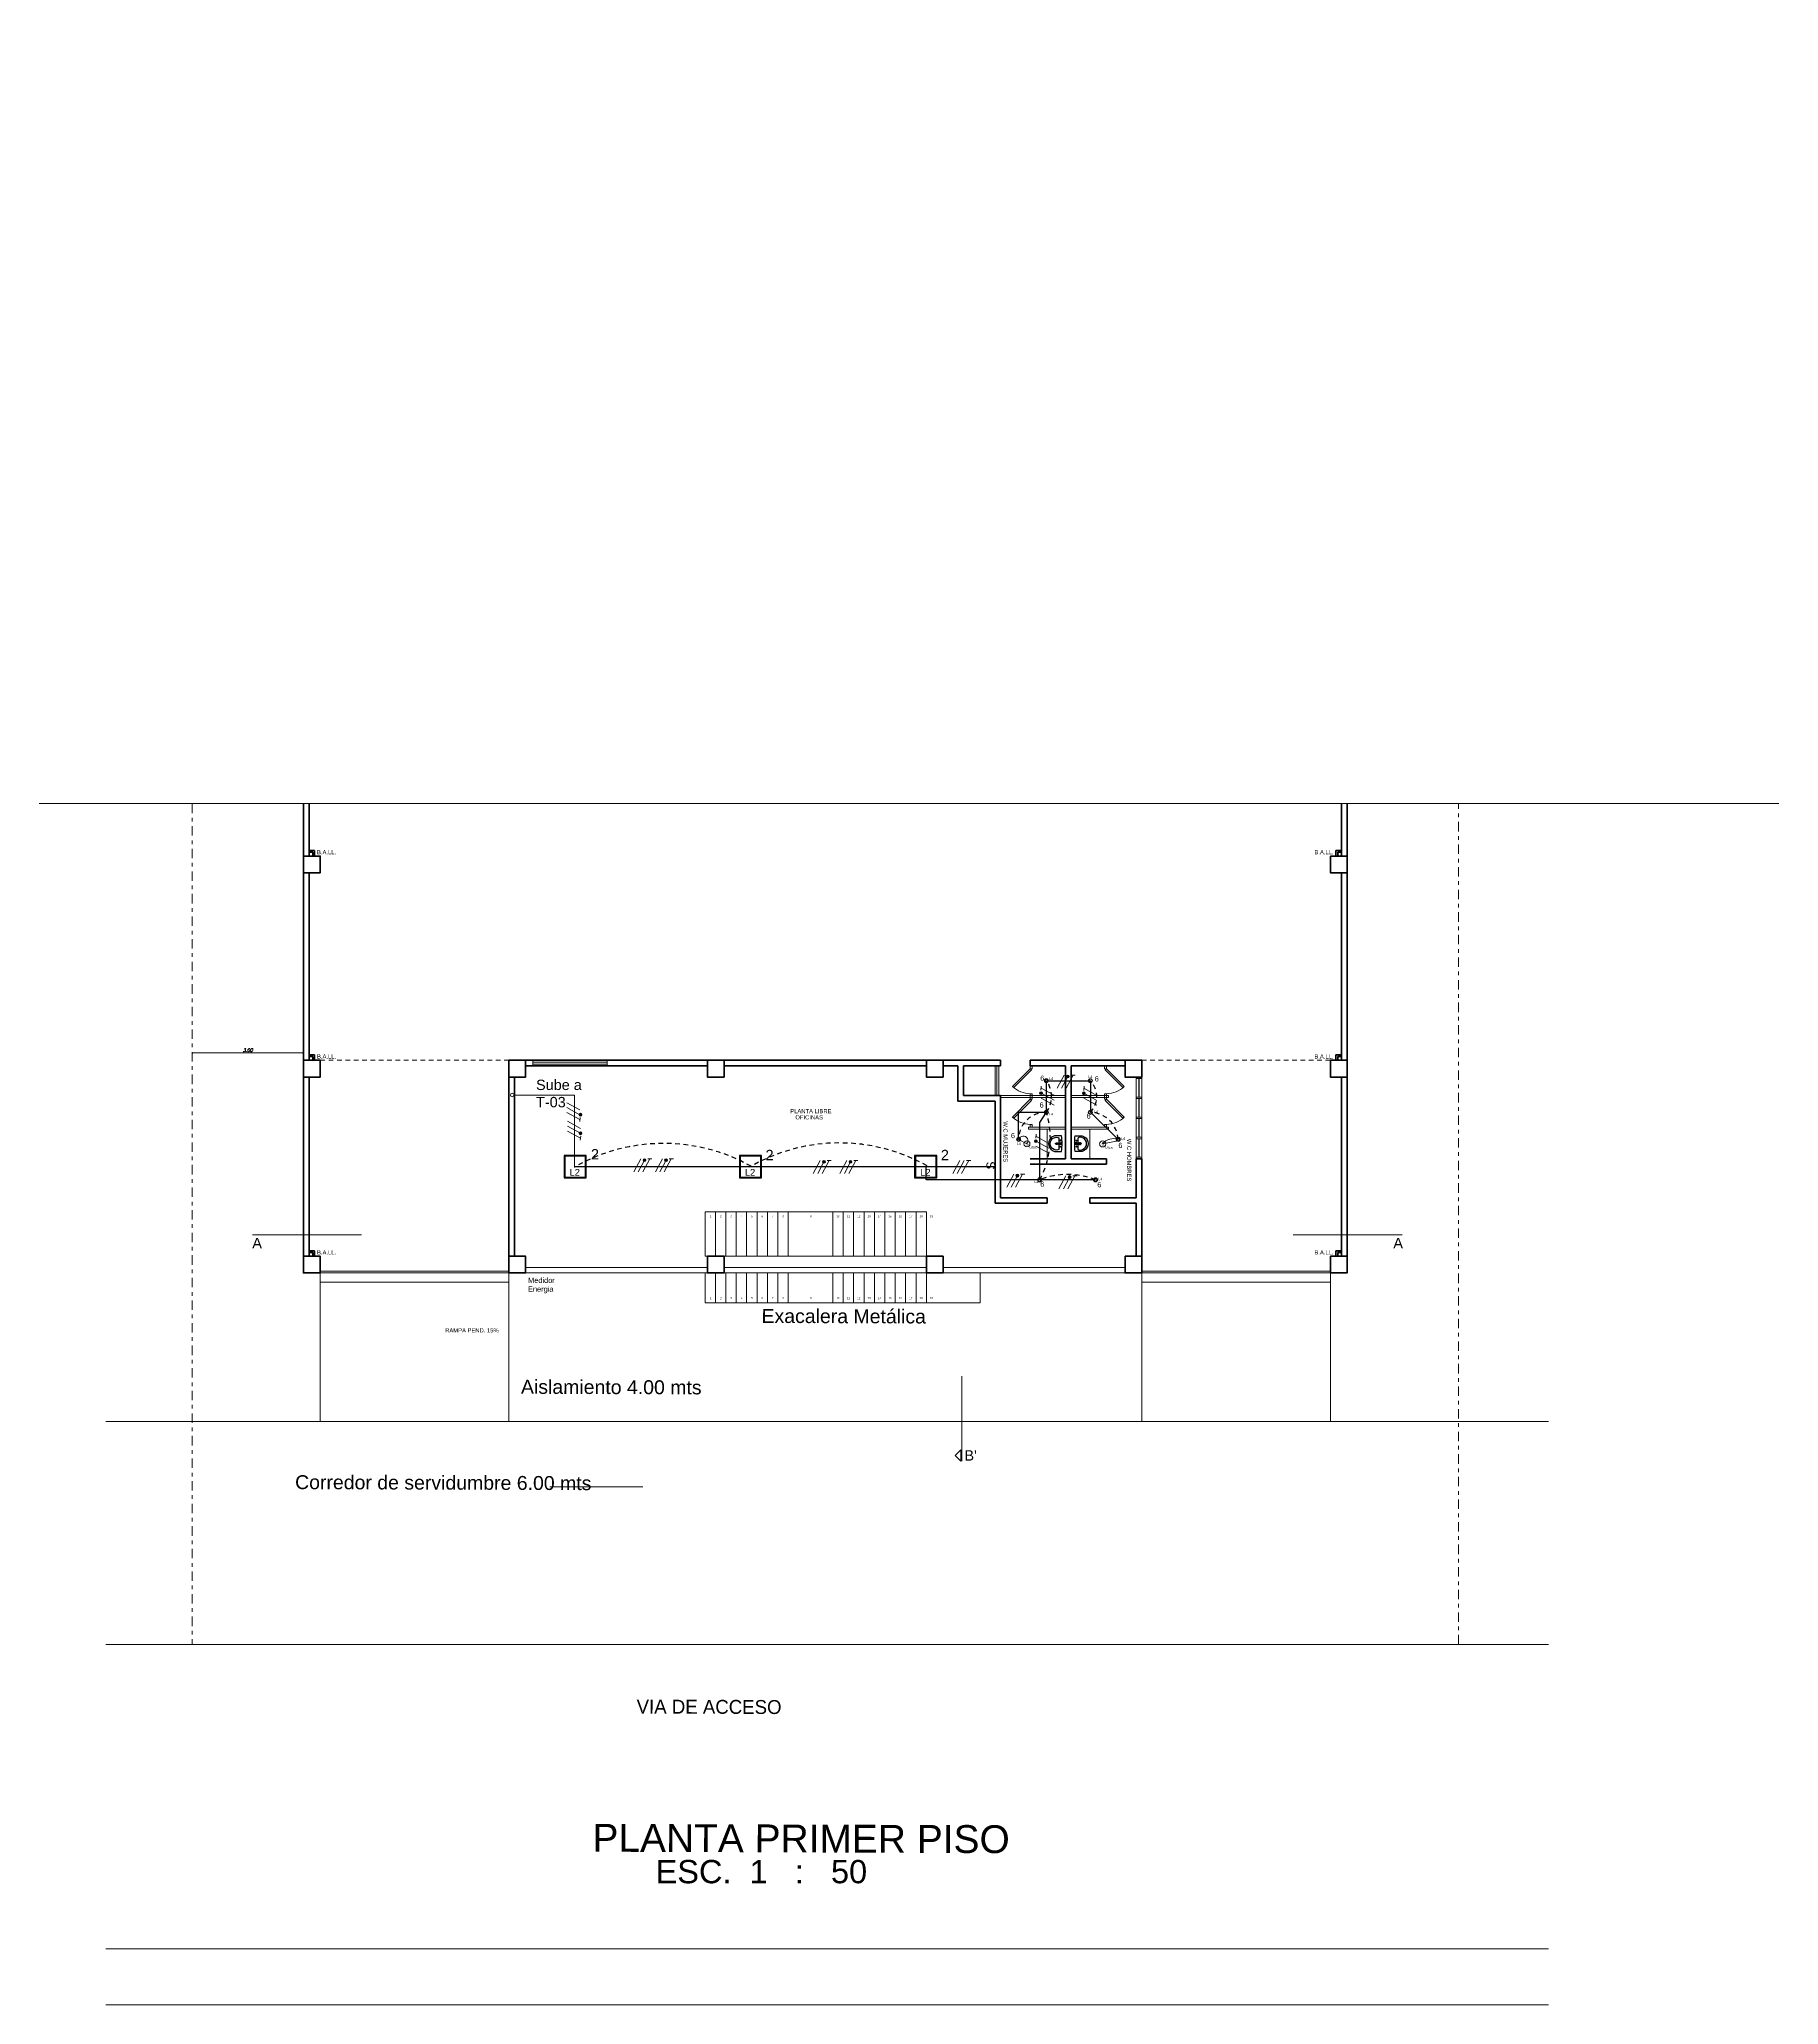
# Model space of a CAD drawing. Header units: millimetres. Extents: x 391 to 679, y 21 to 219.
# Drawn here: x 391.3 to 438.1, y 166.3 to 219.2 of the extents above; entities that cross this region are included whole.
import ezdxf

# ---------------------------------------------------------------- set-up
doc = ezdxf.new("R2010")
doc.units = ezdxf.units.MM
for name, pattern in [('DASHDOT', [25.4, 12.7, -6.35, 0, -6.35]), ('HIDDEN', [0.375, 0.25, -0.125]), ('HIDDEN2', [0.1875, 0.125, -0.0625])]:
    doc.linetypes.add(name, pattern=pattern)
doc.layers.get('0').update_dxf_attribs({"lineweight": 13})
for name, color, linetype, lineweight in [('A-AREA-IDEN', 7, 'Continuous', 9), ('Alambrado', 7, 'Continuous', 9), ('BLOQUES_ILUMINACION', 1, 'Continuous', 30), ('CONTROL', 201, 'HIDDEN2', 30), ('COTAS ELECT', 82, 'Continuous', 9), ('E-LITE-EQPM', 33, 'Continuous', 9), ('ELEC', 1, 'Continuous', 20), ('EST', 7, 'Continuous', 50), ('estructura', 7, 'Continuous', 9), ('Interruptores', 3, 'Continuous', 9), ('linderos', 5, 'DASHDOT', 9), ('MUROS', 7, 'Continuous', 40), ('notas', 8, 'Continuous', 9), ('proyeccion arq', 7, 'HIDDEN', 9), ('proyección 5', 7, 'Continuous', 9), ('Subestacion', 1, 'Continuous', 18), ('TEXTO', 251, 'Continuous', 13), ('textos', 9, 'Continuous', 9), ('TUBERIA', 1, 'Continuous', 9), ('VP', 7, 'Continuous', 25)]:
    doc.layers.add(name, color=color, linetype=linetype, lineweight=lineweight)
doc.layers.add('COTAS', color=254, linetype='Continuous', lineweight=9, true_color=0xbebebe)
doc.styles.add('100 Nota', font='arial.ttf', dxfattribs={"height": 0.15})
doc.styles.add('ARIAL', font='arial.ttf')
doc.styles.add('ITALICC', font='italicc')
doc.styles.add('Nota 1000', font='', dxfattribs={"height": 1.5})
doc.styles.add('ROMANS', font='arial.ttf')
doc.styles.get("Standard").update_dxf_attribs({"font": 'arial.ttf'})
doc.styles.add('TEXTOS-TITULOS', font='arial.ttf', dxfattribs={"height": 0.08})
doc.styles.get('Nota 1000').set_extended_font_data('Eurostile')
doc.dimstyles.new('dim100', dxfattribs={"dimtxt": 10, "dimasz": 0.1, "dimexe": 0.1, "dimexo": 0, "dimgap": 0.1, "dimtad": 1, "dimzin": 4, "dimdsep": 46, "dimtxsty": '100 Nota', "dimblk": 'CLOSEDBLANK', "dimcen": 0.1, "dimclrd": 256, "dimclre": 256, "dimclrt": 256, "dimazin": 1, "dimtfac": 1, "dimtmove": 0, "dimatfit": 2, "dimldrblk": 'CLOSEDBLANK', "dimfxl": 1, "dimlwd": -1, "dimlwe": -1, "dimarcsym": 0})

# ---------------------------------------------------------------- blocks, each defined once
blk = doc.blocks.new('AGUAMANIL')
at = {"layer": 'VP'}
for points in [[(3316.893, 1064.881), (3317.028, 1064.881, -1.000001), (3317.028, 1064.452), (3316.893, 1064.452, -0.061236)], [(3316.935, 1064.654), (3317.049, 1064.654, 1), (3317.049, 1064.679), (3316.935, 1064.679, 2.21525)]]:
    blk.add_lwpolyline(points, format="xyb", close=True, dxfattribs=at)
for points in [[(3316.965, 1064.654), (3316.965, 1064.529, 0.35341), (3316.991, 1064.497, 1.238082), (3316.991, 1064.836, 0.35341), (3316.965, 1064.805)], [(3316.965, 1064.805), (3316.965, 1064.679, 0.35341)]]:
    blk.add_lwpolyline(points, format="xyb", dxfattribs=at)
for centre in [(3316.925, 1064.748), (3316.925, 1064.585)]:
    blk.add_circle(centre, 0.0122, dxfattribs=at)
for centre, radius, start, end in [((3316.925, 1064.667), 0.0285, 25.3769, 334.6231), ((3317.022, 1064.667), 0.0244, 30, 150), ((3317.022, 1064.667), 0.0244, 210, 330)]:
    blk.add_arc(centre, radius, start, end, dxfattribs=at)
blk = doc.blocks.new('_ClosedBlank')
at = {"layer": 'COTAS', "color": 0, "lineweight": -2}
for p, q in [((-1, 0.2), (0, 0)), ((-1, 0.2), (-1, -0.2)), ((0, 0), (-1, -0.2))]:
    blk.add_line(p, q, dxfattribs=at)
blk = doc.blocks.new('*D308')
at = {"layer": 'COTAS ELECT', "transparency": 16777216}
blk.add_line((398.353, 191.945), (395.403, 191.945), dxfattribs=at)
at = {"layer": 'COTAS ELECT', "transparency": 16777216, "xscale": 0.025, "yscale": 0.025, "zscale": 0.025, "rotation": 180}
blk.add_blockref('_ClosedBlank', (395.378, 191.945), dxfattribs=at)
at = {"layer": 'COTAS ELECT', "transparency": 16777216, "xscale": 0.025, "yscale": 0.025, "zscale": 0.025}
blk.add_blockref('_ClosedBlank', (398.378, 191.945), dxfattribs=at)
at = {"layer": 'COTAS ELECT', "transparency": 16777216, "insert": (396.878, 192.02), "char_height": 0.09, "attachment_point": 5, "style": 'ITALICC'}
blk.add_mtext('\\A1;3.00', dxfattribs=at)
blk = doc.blocks.new('LAMP 60X60 OFICINAS')
at = {"layer": 'BLOQUES_ILUMINACION'}
for points in [[(502.819, 43.857), (503.419, 43.857), (503.419, 44.457), (502.819, 44.457)], [(502.839, 43.877), (503.399, 43.877), (503.399, 44.437), (502.839, 44.437)]]:
    blk.add_lwpolyline(points, close=True, dxfattribs=at)
at = {"insert": (502.968, 44.096), "char_height": 0.18, "attachment_point": 1}
blk.add_mtext_dynamic_manual_height_columns('L2', width=0.34688, gutter_width=0.6, heights=[0], dxfattribs=at)
blk = doc.blocks.new('Lighting_Fixture-Lutron-Recessed-Finire-4in-Round-Downlight - Not a Type - Load Type Catalog-13473215-1_9 PLANTA ILUMINACIÓN')
at = {"layer": 'E-LITE-EQPM', "color": 243}
for start, end in [(90, 270), (270, 90)]:
    blk.add_arc((0, 0), 0.0737, start, end, dxfattribs=at)
blk = doc.blocks.new('sensor ultrasonico')
at = {"layer": 'ELEC'}
blk.add_circle((419.023, 188.346), 0.0812, dxfattribs=at)
at = {"layer": 'ELEC', "color": 7, "attachment_point": 4, "rotation": 359.8006, "style": 'Nota 1000'}
for s, insert, char_height, width in [('{\\fArial|b0|i0|c0|p34;\\H2x;S }', (418.99, 188.345), 0.04219, 1.95987), ('{\\fArial|b0|i0|c0|p34;\\H2x;Ultra}', (419.088, 188.247), 0.03375, 1.5679)]:
    blk.add_mtext(s, dxfattribs=dict(at, insert=insert, char_height=char_height, width=width))

msp = doc.modelspace()

# ---------------------------------------------------------------- hatches: boundary and pattern name
at = {"layer": 'Alambrado', "linetype": 'ByBlock'}
h = msp.add_hatch(color=256, dxfattribs=at)
h.dxf.hatch_style = 1
edge = h.paths.add_edge_path()
edge.add_arc((418.9564, 191.3088), 0.0378, 0, 360)
h = msp.add_hatch(color=256, dxfattribs=at)
h.dxf.hatch_style = 1
edge = h.paths.add_edge_path()
edge.add_arc((418.2354, 190.8614), 0.0378, 0, 360)
h = msp.add_hatch(color=256, dxfattribs=at)
h.dxf.hatch_style = 1
edge = h.paths.add_edge_path()
edge.add_arc((419.3879, 190.858), 0.0378, 0, 360)
h = msp.add_hatch(color=256, dxfattribs=at)
h.dxf.hatch_style = 1
edge = h.paths.add_edge_path()
edge.add_arc((405.8357, 190.2818), 0.0378, 0, 360)
h = msp.add_hatch(color=256, dxfattribs=at)
h.dxf.hatch_style = 1
edge = h.paths.add_edge_path()
edge.add_arc((405.8357, 189.7805), 0.0378, 0, 360)
h = msp.add_hatch(color=256, dxfattribs=at)
h.dxf.hatch_style = 1
edge = h.paths.add_edge_path()
edge.add_arc((418.0969, 189.5669), 0.0378, 0, 360)
h = msp.add_hatch(color=256, dxfattribs=at)
h.dxf.hatch_style = 1
edge = h.paths.add_edge_path()
edge.add_arc((407.5595, 189.0561), 0.0378, 0, 360)
h = msp.add_hatch(color=256, dxfattribs=at)
h.dxf.hatch_style = 1
edge = h.paths.add_edge_path()
edge.add_arc((408.1395, 189.0561), 0.0378, 0, 360)
h = msp.add_hatch(color=256, dxfattribs=at)
h.dxf.hatch_style = 1
edge = h.paths.add_edge_path()
edge.add_arc((412.3896, 189.0132), 0.0378, 0, 360)
h = msp.add_hatch(color=256, dxfattribs=at)
h.dxf.hatch_style = 1
edge = h.paths.add_edge_path()
edge.add_arc((413.1074, 189.0132), 0.0378, 0, 360)
h = msp.add_hatch(color=256, dxfattribs=at)
h.dxf.hatch_style = 1
edge = h.paths.add_edge_path()
edge.add_arc((417.5976, 188.6414), 0.0378, 0, 360)
h = msp.add_hatch(color=256, dxfattribs=at)
h.dxf.hatch_style = 1
edge = h.paths.add_edge_path()
edge.add_arc((419.0042, 188.6026), 0.0378, 0, 360)
at = {"layer": 'E-LITE-EQPM'}
h = msp.add_hatch(color=1, dxfattribs=at)
h.dxf.hatch_style = 1
edge = h.paths.add_edge_path()
edge.add_arc((418.3802, 191.195), 0.055, 90, 270)
edge = h.paths.add_edge_path()
edge.add_arc((418.3802, 191.195), 0.055, 270, 450)
edge = h.paths.add_edge_path()
edge.add_arc((418.3802, 191.195), 0.0398, 90, 270)
edge.add_arc((418.3802, 191.195), 0.0398, 270, 450)
h = msp.add_hatch(color=1, dxfattribs=at)
h.dxf.hatch_style = 1
edge = h.paths.add_edge_path()
edge.add_arc((419.5625, 191.195), 0.055, 270, 450, ccw=False)
edge = h.paths.add_edge_path()
edge.add_arc((419.5625, 191.195), 0.055, 90, 270, ccw=False)
edge = h.paths.add_edge_path()
edge.add_arc((419.5625, 191.195), 0.0398, 270, 450, ccw=False)
edge.add_arc((419.5625, 191.195), 0.0398, 90, 270, ccw=False)
h = msp.add_hatch(color=1, dxfattribs=at)
h.dxf.hatch_style = 1
edge = h.paths.add_edge_path()
edge.add_arc((418.3802, 190.345), 0.055, 90, 270)
edge = h.paths.add_edge_path()
edge.add_arc((418.3802, 190.345), 0.055, 270, 450)
edge = h.paths.add_edge_path()
edge.add_arc((418.3802, 190.345), 0.0398, 90, 270)
edge.add_arc((418.3802, 190.345), 0.0398, 270, 450)
h = msp.add_hatch(color=1, dxfattribs=at)
h.dxf.hatch_style = 1
edge = h.paths.add_edge_path()
edge.add_arc((419.5625, 190.345), 0.055, 270, 450, ccw=False)
edge = h.paths.add_edge_path()
edge.add_arc((419.5625, 190.345), 0.055, 90, 270, ccw=False)
edge = h.paths.add_edge_path()
edge.add_arc((419.5625, 190.345), 0.0398, 270, 450, ccw=False)
edge.add_arc((419.5625, 190.345), 0.0398, 90, 270, ccw=False)
h = msp.add_hatch(color=1, dxfattribs=at)
h.dxf.hatch_style = 1
edge = h.paths.add_edge_path()
edge.add_arc((417.6306, 189.6162), 0.055, 90, 270)
edge = h.paths.add_edge_path()
edge.add_arc((417.6306, 189.6162), 0.055, 270, 450)
edge = h.paths.add_edge_path()
edge.add_arc((417.6306, 189.6162), 0.0398, 90, 270)
edge.add_arc((417.6306, 189.6162), 0.0398, 270, 450)
h = msp.add_hatch(color=1, dxfattribs=at)
h.dxf.hatch_style = 1
edge = h.paths.add_edge_path()
edge.add_arc((420.3121, 189.6162), 0.055, 270, 450)
edge = h.paths.add_edge_path()
edge.add_arc((420.3121, 189.6162), 0.055, 90, 270)
edge = h.paths.add_edge_path()
edge.add_arc((420.3121, 189.6162), 0.0398, 270, 450)
edge.add_arc((420.3121, 189.6162), 0.0398, 90, 270)
h = msp.add_hatch(color=1, dxfattribs=at)
h.dxf.hatch_style = 1
edge = h.paths.add_edge_path()
edge.add_arc((418.1999, 188.5274), 0.055, 90, 270)
edge = h.paths.add_edge_path()
edge.add_arc((418.1999, 188.5274), 0.055, 270, 450)
edge = h.paths.add_edge_path()
edge.add_arc((418.1999, 188.5274), 0.0398, 90, 270)
edge.add_arc((418.1999, 188.5274), 0.0398, 270, 450)
h = msp.add_hatch(color=1, dxfattribs=at)
h.dxf.hatch_style = 1
edge = h.paths.add_edge_path()
edge.add_arc((419.6999, 188.5274), 0.055, 90, 270)
edge = h.paths.add_edge_path()
edge.add_arc((419.6999, 188.5274), 0.055, 270, 450)
edge = h.paths.add_edge_path()
edge.add_arc((419.6999, 188.5274), 0.0398, 90, 270)
edge.add_arc((419.6999, 188.5274), 0.0398, 270, 450)
at = {"layer": 'ELEC'}
h = msp.add_hatch(dxfattribs=at)
h.set_pattern_fill('ANGLE', color=256)
h.set_pattern_definition([(0, (0, 116.787), (0, 6.985), [5.08, -1.905]), (90, (0, 116.787), (-6.985, 4e-16), [5.08, -1.905])])
h.paths.add_polyline_path([(401.5762, 218.8333), (401.5762, 219.2333), (400.7903, 218.8404), (401.0366, 218.8333)])

# ---------------------------------------------------------------- linework, layer by layer
for points in [[(391.2661, 198.6566), (438.0935, 198.6566)], [(418.2411, 191.049), (418.2297, 190.9401)], [(419.3936, 191.0455), (419.3822, 190.9367)], [(405.8161, 190.0943), (405.8275, 190.2031)], [(405.83, 189.593), (405.8414, 189.7018)], [(417.6306, 189.6162), (417.8684, 189.488)], [(418.1026, 189.7544), (418.0912, 189.6456)], [(420.3135, 189.5765), (419.8932, 189.4945)]]:
    msp.add_lwpolyline(points)
msp.add_circle((403.9977, 190.8111), 0.0491)
for centre, radius, start, end in [((417.7543, 189.578), 0.1295, 321.0504, 162.83477), ((420.1852, 189.2713), 0.3675, 69.80139, 142.61136)]:
    msp.add_arc(centre, radius, start, end)
at = {"layer": 'A-AREA-IDEN'}
for p, q in [((416.9963, 191.5955), (416.9963, 190.7955)), ((417.0463, 191.5955), (417.0463, 190.7955)), ((417.0963, 191.5955), (417.0963, 190.7955)), ((417.9463, 191.5955), (417.9463, 191.5205)), ((417.9963, 191.5955), (417.9963, 191.5205)), ((419.9463, 191.5955), (419.9463, 191.5205)), ((419.9963, 191.5955), (419.9963, 191.5205)), ((417.9463, 191.5205), (417.469, 191.0432)), ((417.5057, 191.0091), (417.4703, 191.0445)), ((417.9817, 191.4851), (417.5057, 191.0091)), ((417.9963, 191.5205), (417.9463, 191.5205)), ((417.9817, 191.4851), (417.9463, 191.5205)), ((419.9463, 191.5205), (419.9963, 191.5205)), ((419.961, 191.4851), (419.9963, 191.5205)), ((419.961, 191.4851), (420.437, 191.0091)), ((419.9963, 191.5205), (420.4736, 191.0432)), ((420.437, 191.0091), (420.4723, 191.0445)), ((420.7963, 189.0955), (420.7963, 191.2955)), ((420.8638, 190.7555), (420.8638, 191.2555)), ((420.8788, 191.2555), (420.8788, 190.7555)), ((420.9463, 191.2955), (420.9463, 189.0955)), ((418.8963, 190.7955), (417.1463, 190.7955)), ((418.8963, 190.7455), (417.1463, 190.7455)), ((417.9463, 190.6955), (417.469, 190.2182)), ((417.9817, 190.6601), (417.5057, 190.1841)), ((417.9963, 190.8455), (417.9463, 190.8455)), ((417.9463, 190.8455), (417.9463, 190.6955)), ((417.9963, 190.6955), (417.9463, 190.6955)), ((417.9817, 190.6601), (417.9463, 190.6955)), ((417.9963, 190.8455), (417.9963, 190.6955)), ((420.0463, 190.7955), (419.0463, 190.7955)), ((420.0463, 190.7455), (419.0463, 190.7455)), ((419.9463, 190.8455), (419.9963, 190.8455)), ((419.9463, 190.8455), (419.9463, 190.6955)), ((419.9463, 190.6955), (419.9963, 190.6955)), ((419.961, 190.6601), (419.9963, 190.6955)), ((419.961, 190.6601), (420.437, 190.1841)), ((419.9963, 190.8455), (419.9963, 190.6955)), ((419.9963, 190.6955), (420.4736, 190.2182)), ((420.0463, 190.7955), (420.0463, 190.7455)), ((420.8638, 190.2155), (420.8638, 190.7155)), ((420.8788, 190.7155), (420.8788, 190.2155)), ((417.5057, 190.1841), (417.4703, 190.2195)), ((417.9963, 190.0205), (417.9463, 190.0205)), ((417.9463, 190.0205), (417.9463, 189.9455)), ((417.9963, 190.0205), (417.9963, 189.9455)), ((419.9463, 190.0205), (419.9963, 190.0205)), ((419.9463, 190.0205), (419.9463, 189.9455)), ((419.9963, 190.0205), (419.9963, 189.9455)), ((420.437, 190.1841), (420.4723, 190.2195)), ((420.7963, 190.2155), (420.9463, 190.2155)), ((420.7963, 190.1755), (420.9463, 190.1755)), ((420.8638, 189.6755), (420.8638, 190.1755)), ((420.8788, 190.1755), (420.8788, 189.6755)), ((417.8963, 189.9455), (417.8963, 189.8955)), ((418.8963, 189.9455), (417.8963, 189.9455)), ((418.8963, 189.8955), (417.8963, 189.8955)), ((418.3963, 189.8955), (418.3963, 189.0955)), ((420.0463, 189.9455), (419.0463, 189.9455)), ((420.0463, 189.8955), (419.0463, 189.8955)), ((419.5463, 189.8955), (419.5463, 189.0955)), ((420.0463, 189.9455), (420.0463, 189.8955)), ((420.7963, 189.6755), (420.9463, 189.6755)), ((420.7963, 189.6355), (420.9463, 189.6355)), ((420.8638, 189.1355), (420.8638, 189.6355)), ((420.8788, 189.6355), (420.8788, 189.1355)), ((420.7963, 189.1355), (420.9463, 189.1355)), ((409.1893, 187.6705), (415.1493, 187.6705)), ((409.1893, 186.4705), (409.1893, 187.6705)), ((409.4693, 186.4705), (409.4693, 187.6705)), ((409.7493, 186.4705), (409.7493, 187.6705)), ((410.0293, 186.4705), (410.0293, 187.6705)), ((410.3093, 186.4705), (410.3093, 187.6705)), ((410.5893, 186.4705), (410.5893, 187.6705)), ((410.8693, 186.4705), (410.8693, 187.6705)), ((411.1493, 186.4705), (411.1493, 187.6705)), ((411.4293, 186.4705), (411.4293, 187.6705)), ((412.6293, 186.4705), (412.6293, 187.6705)), ((412.9093, 186.4705), (412.9093, 187.6705)), ((413.1893, 186.4705), (413.1893, 187.6705)), ((413.4693, 186.4705), (413.4693, 187.6705)), ((413.7493, 186.4705), (413.7493, 187.6705)), ((414.0293, 186.4705), (414.0293, 187.6705)), ((414.3093, 186.4705), (414.3093, 187.6705)), ((414.5893, 186.4705), (414.5893, 187.6705)), ((414.8693, 186.4705), (414.8693, 187.6705)), ((415.1493, 186.4705), (415.1493, 187.6705)), ((409.2533, 186.4705), (409.1893, 186.4705)), ((409.7033, 186.4705), (415.1493, 186.4705)), ((398.8283, 186.0705), (403.9063, 186.0705)), ((398.8283, 186.0205), (403.9063, 186.0205)), ((398.8283, 186.0205), (398.8283, 182.0205)), ((398.8332, 185.77), (403.9112, 185.77)), ((403.9063, 186.0205), (404.3563, 186.0205)), ((403.9063, 186.0205), (403.9063, 182.0205)), ((404.3563, 186.1705), (409.2533, 186.1705)), ((404.3563, 186.0205), (409.2533, 186.0205)), ((409.1893, 186.0205), (409.1893, 185.2205)), ((409.4693, 186.0205), (409.4693, 185.2205)), ((409.7033, 186.1705), (415.1493, 186.1705)), ((409.7033, 186.0205), (415.1493, 186.0205)), ((409.7033, 186.0205), (415.1493, 186.0205)), ((409.7493, 186.0205), (409.7493, 185.2205)), ((410.0293, 186.0205), (410.0293, 185.2205)), ((410.3093, 186.0205), (410.3093, 185.2205)), ((410.5893, 186.0205), (410.5893, 185.2205)), ((410.8693, 186.0205), (410.8693, 185.2205)), ((411.1493, 186.0205), (411.1493, 185.2205)), ((411.4293, 186.0205), (411.4293, 185.2205)), ((412.6293, 186.0205), (412.6293, 185.2205)), ((412.9093, 186.0205), (412.9093, 185.2205)), ((413.1893, 186.0205), (413.1893, 185.2205)), ((413.4693, 186.0205), (413.4693, 185.2205)), ((413.7493, 186.0205), (413.7493, 185.2205)), ((414.0293, 186.0205), (414.0293, 185.2205)), ((414.3093, 186.0205), (414.3093, 185.2205)), ((414.5893, 186.0205), (414.5893, 185.2205)), ((414.8693, 186.0205), (414.8693, 185.2205)), ((415.1493, 186.0205), (415.1493, 185.2205)), ((415.5993, 186.1705), (420.4963, 186.1705)), ((415.5993, 186.0205), (420.4963, 186.0205)), ((416.5993, 185.2205), (416.5993, 186.0205)), ((420.9463, 186.0705), (426.0243, 186.0705)), ((420.9463, 186.0205), (426.0243, 186.0205)), ((420.9463, 182.0205), (420.9463, 186.0205)), ((420.9463, 185.7705), (426.0243, 185.7705)), ((426.0243, 182.0205), (426.0243, 186.0205)), ((409.1893, 185.2205), (415.1493, 185.2205)), ((415.1493, 185.2205), (416.5993, 185.2205))]:
    msp.add_line(p, q, dxfattribs=at)
for points in [[(420.7963, 191.2555), (420.9463, 191.2555)], [(420.7963, 190.7555), (420.9463, 190.7555)], [(420.7963, 190.7155), (420.9463, 190.7155)]]:
    msp.add_lwpolyline(points, dxfattribs=at)
for centre in [(398.5783, 197.2955), (426.2743, 197.2955), (398.5783, 191.7955), (426.2743, 191.7955), (398.5783, 186.5205), (426.2743, 186.5205)]:
    msp.add_circle(centre, 0.05, dxfattribs=at)
for centre, start, end in [((417.9463, 191.5205), 225, 270), ((419.9963, 191.5205), 270, 315), ((417.9463, 190.6955), 225, 270), ((419.9963, 190.6955), 270, 315)]:
    msp.add_arc(centre, 0.675, start, end, dxfattribs=at)
at = {"layer": 'Alambrado', "linetype": 'ByBlock'}
for points in [[(418.8585, 191.3458), (418.6683, 190.9947)], [(418.9399, 191.2749), (418.7883, 190.9951)], [(419.0979, 191.3454), (418.9084, 190.9956)], [(419.0414, 191.3451), (419.1558, 191.3456)], [(405.8218, 190.4149), (405.4707, 190.6051)], [(418.2354, 190.9946), (418.5865, 190.8043)], [(418.2354, 190.8614), (418.5865, 190.6712)], [(418.2354, 190.7283), (418.5865, 190.5381)], [(419.3879, 190.9911), (419.739, 190.8009)], [(419.3879, 190.858), (419.739, 190.6677)], [(419.3879, 190.7249), (419.739, 190.5346)], [(405.8218, 190.2818), (405.4707, 190.472)], [(405.8218, 190.1487), (405.4707, 190.3389)], [(405.8357, 189.9136), (405.4846, 190.1039)], [(405.8357, 189.7805), (405.4846, 189.9707)], [(405.8357, 189.6474), (405.4846, 189.8376)], [(418.0969, 189.7), (418.448, 189.5098)], [(418.0969, 189.5669), (418.448, 189.3767)], [(418.0969, 189.4338), (418.448, 189.2436)], [(407.4615, 189.0931), (407.2713, 188.742)], [(407.5429, 189.0222), (407.3913, 188.7424)], [(407.7009, 189.0927), (407.5114, 188.7429)], [(407.6444, 189.0924), (407.7588, 189.0929)], [(408.0416, 189.0931), (407.8513, 188.742)], [(408.123, 189.0222), (407.9714, 188.7424)], [(408.2809, 189.0927), (408.0914, 188.7429)], [(408.2245, 189.0924), (408.3388, 189.0929)], [(412.2916, 189.0502), (412.1014, 188.6991)], [(412.373, 188.9793), (412.2214, 188.6995)], [(412.531, 189.0498), (412.3415, 188.7)], [(412.4745, 189.0495), (412.5889, 189.05)], [(413.0094, 189.0502), (412.8192, 188.6991)], [(413.0908, 188.9793), (412.9392, 188.6995)], [(413.2488, 189.0498), (413.0593, 188.7)], [(413.1923, 189.0495), (413.3067, 189.05)], [(416.0473, 189.0508), (415.857, 188.6997)], [(416.1619, 189.0454), (415.9771, 188.7001)], [(416.2866, 189.0504), (416.0971, 188.7006)], [(416.2302, 189.0501), (416.3446, 189.0506)], [(417.4997, 188.6783), (417.3095, 188.3272)], [(417.5811, 188.6075), (417.4295, 188.3277)], [(417.7391, 188.6779), (417.5496, 188.3281)], [(417.6826, 188.6777), (417.797, 188.6781)], [(418.9063, 188.6396), (418.716, 188.2885)], [(418.9877, 188.5687), (418.8361, 188.2889)], [(419.1456, 188.6392), (418.9561, 188.2894)], [(419.0892, 188.6389), (419.2036, 188.6394)]]:
    msp.add_lwpolyline(points, dxfattribs=at)
for centre in [(418.9564, 191.3088), (418.2354, 190.8614), (419.3879, 190.858), (405.8357, 190.2818), (405.8357, 189.7805), (418.0969, 189.5669), (407.5595, 189.0561), (408.1395, 189.0561), (412.3896, 189.0132), (413.1074, 189.0132), (417.5976, 188.6414), (419.0042, 188.6026)]:
    msp.add_circle(centre, 0.0378, dxfattribs=at)
at = {"layer": 'BLOQUES_ILUMINACION', "linetype": 'ByBlock'}
for points in [[(419.6999, 188.5274), (418.1999, 188.5274), (418.1999, 190.0668), (418.3802, 190.345), (418.3802, 191.195), (419.5625, 191.195), (419.5625, 190.345), (420.3121, 189.6162)], [(417.6306, 189.6162), (417.6306, 190.345), (418.3802, 190.345)], [(405.6917, 188.883), (416.9963, 188.891)], [(418.1999, 188.5274), (415.1389, 188.5274), (415.1386, 188.8897)]]:
    msp.add_lwpolyline(points, dxfattribs=at)
at = {"layer": 'CONTROL'}
for centre, radius, start, end in [((417.7902, 190.77), 0.7271, 324.2304, 35.7696), ((419.1338, 190.77), 0.6036, 315.24631, 44.75374), ((418.3643, 189.6114), 0.7337, 88.75811, 179.62424), ((416.1354, 189.6499), 2.3499, 331.46692, 17.2043), ((419.5465, 189.5786), 0.7665, 2.81303, 88.80461), ((408.0709, 184.6744), 4.8345, 60.81394, 119.48061), ((412.8076, 184.6866), 4.8345, 60.81394, 119.48061), ((418.9499, 186.6797), 1.9941, 67.90731, 112.09269)]:
    msp.add_arc(centre, radius, start, end, dxfattribs=at)
at = {"layer": 'E-LITE-EQPM', "color": 1}
for centre, start, end in [((418.3802, 191.195), 90, 270), ((418.3802, 191.195), 270, 90), ((419.5625, 191.195), 90, 270), ((418.3802, 190.345), 90, 270), ((418.3802, 190.345), 270, 90), ((419.5625, 190.345), 90, 270), ((417.6306, 189.6162), 90, 270), ((417.6306, 189.6162), 270, 90), ((420.3121, 189.6162), 90, 270), ((420.3121, 189.6162), 270, 90), ((418.1999, 188.5274), 270, 90), ((419.6999, 188.5274), 90, 270), ((419.6999, 188.5274), 270, 90)]:
    msp.add_arc(centre, 0.0398, start, end, dxfattribs=at)
at = {"layer": 'EST'}
for points in [[(398.3783, 197.2455), (398.3783, 196.7955), (398.8283, 196.7955), (398.8283, 197.2455), (398.3783, 197.2455)], [(426.0243, 197.2455), (426.0243, 196.7955), (426.4743, 196.7955), (426.4743, 197.2455), (426.0243, 197.2455)], [(398.3783, 191.7455), (398.3783, 191.2955), (398.8283, 191.2955), (398.8283, 191.7455), (398.3783, 191.7455)], [(403.9063, 191.7455), (403.9063, 191.2955), (404.3563, 191.2955), (404.3563, 191.7455), (403.9063, 191.7455)], [(409.2533, 191.7455), (409.2533, 191.2955), (409.7033, 191.2955), (409.7033, 191.7455), (409.2533, 191.7455)], [(415.1493, 191.7455), (415.1493, 191.2955), (415.5993, 191.2955), (415.5993, 191.7455), (415.1493, 191.7455)], [(420.4963, 191.7455), (420.4963, 191.2955), (420.9463, 191.2955), (420.9463, 191.7455), (420.4963, 191.7455)], [(426.0243, 191.7455), (426.0243, 191.2955), (426.4743, 191.2955), (426.4743, 191.7455), (426.0243, 191.7455)], [(398.3783, 186.4705), (398.3783, 186.0205), (398.8283, 186.0205), (398.8283, 186.4705), (398.3783, 186.4705)], [(403.9063, 186.4705), (403.9063, 186.0205), (404.3563, 186.0205), (404.3563, 186.4705), (403.9063, 186.4705)], [(409.7033, 186.4705), (409.2533, 186.4705), (409.2533, 186.0205), (409.7033, 186.0205), (409.7033, 186.4705)], [(415.1493, 186.4705), (415.1493, 186.0205), (415.5993, 186.0205), (415.5993, 186.4705), (415.1493, 186.4705)], [(420.4963, 186.4705), (420.4963, 186.0205), (420.9463, 186.0205), (420.9463, 186.4705), (420.4963, 186.4705)], [(426.0243, 186.4705), (426.0243, 186.0205), (426.4743, 186.0205), (426.4743, 186.4705), (426.0243, 186.4705)]]:
    msp.add_lwpolyline(points, dxfattribs=at)
at = {"layer": 'estructura'}
for p, q in [((397.0032, 187.0439), (399.9379, 187.0439)), ((427.9545, 187.0439), (425.0198, 187.0439)), ((416.0996, 180.9529), (416.0996, 183.2456))]:
    msp.add_line(p, q, dxfattribs=at)
msp.add_lwpolyline([(416.0717, 181.2575), (415.9194, 181.1052), (416.0717, 180.9529), (416.0717, 181.2575)], dxfattribs=at)
at = {"layer": 'linderos'}
msp.add_line((395.3783, 176.0205), (429.4743, 176.0205), dxfattribs=at)
at = {"layer": 'linderos', "ltscale": 0.02}
for points in [[(395.3783, 198.6566), (395.3783, 176.0205)], [(429.4743, 176.0205), (429.4743, 198.6566)]]:
    msp.add_lwpolyline(points, dxfattribs=at)
at = {"layer": 'MUROS', "ltscale": 5}
for p, q in [((398.3783, 198.6566), (398.3783, 186.4705)), ((398.5283, 198.6566), (398.5283, 197.2455)), ((426.3243, 197.2455), (426.3243, 198.6566)), ((426.4743, 186.4705), (426.4743, 198.6566)), ((398.6783, 197.3955), (398.5283, 197.3955)), ((398.6783, 197.3955), (398.6783, 197.2455)), ((426.1743, 197.3955), (426.3243, 197.3955)), ((426.1743, 197.3955), (426.1743, 197.2455)), ((398.6283, 197.3455), (398.5283, 197.3455)), ((398.6283, 197.3455), (398.6283, 197.2455)), ((426.2243, 197.3455), (426.3243, 197.3455)), ((426.2243, 197.3455), (426.2243, 197.2455)), ((398.5283, 196.7955), (398.5283, 191.7455)), ((426.3243, 191.7455), (426.3243, 196.7955)), ((398.6783, 191.8955), (398.5283, 191.8955)), ((398.6283, 191.8455), (398.5283, 191.8455)), ((398.6283, 191.8455), (398.6283, 191.7455)), ((398.6783, 191.8955), (398.6783, 191.7455)), ((404.3563, 191.7455), (409.2533, 191.7455)), ((404.3563, 191.5955), (409.2533, 191.5955)), ((409.7033, 191.7455), (415.1493, 191.7455)), ((409.7033, 191.5955), (415.1493, 191.5955)), ((415.5993, 191.7455), (417.147, 191.7455)), ((415.5993, 191.5955), (415.9963, 191.5955)), ((415.9963, 191.5955), (415.9963, 190.6455)), ((416.1463, 191.5955), (416.1463, 190.7955)), ((417.1463, 191.5955), (416.1463, 191.5955)), ((417.1463, 191.7455), (417.1463, 191.5955)), ((417.9463, 191.7455), (420.4963, 191.7455)), ((417.9463, 191.7455), (417.9463, 191.5955)), ((417.9463, 191.5955), (418.8963, 191.5955)), ((418.8963, 191.5955), (418.8963, 189.0955)), ((419.0463, 191.5955), (420.4963, 191.5955)), ((419.0463, 191.5955), (419.0463, 189.0955)), ((426.1743, 191.8955), (426.3243, 191.8955)), ((426.1743, 191.8955), (426.1743, 191.7455)), ((426.2243, 191.8455), (426.3243, 191.8455)), ((426.2243, 191.8455), (426.2243, 191.7455)), ((398.5283, 191.2955), (398.5283, 186.4705)), ((403.9063, 191.2955), (403.9063, 186.0205)), ((404.0563, 191.2955), (404.0563, 186.4705)), ((426.3243, 186.4705), (426.3243, 191.2955)), ((416.9963, 190.6455), (415.9963, 190.6455)), ((417.1463, 190.7955), (416.1463, 190.7955)), ((416.9963, 190.6455), (416.9963, 187.8955)), ((417.1463, 190.7955), (417.1463, 188.0455)), ((418.8963, 189.0955), (417.9463, 189.0955)), ((419.9963, 188.9455), (417.9463, 188.9455)), ((419.9963, 189.0955), (419.0463, 189.0955)), ((419.9963, 189.0955), (419.9963, 188.9455)), ((420.7963, 188.0455), (420.7963, 189.0955)), ((420.7963, 189.0955), (420.9463, 189.0955)), ((420.9463, 186.4705), (420.9463, 189.0955)), ((418.3963, 187.8955), (416.9963, 187.8955)), ((418.3963, 188.0455), (417.1463, 188.0455)), ((418.3963, 188.0455), (418.3963, 187.8955)), ((419.5463, 188.0455), (419.5463, 187.8955)), ((420.7963, 188.0455), (419.5463, 188.0455)), ((420.7963, 187.8955), (419.5463, 187.8955)), ((420.7963, 186.4705), (420.7963, 187.8955)), ((398.6783, 186.6205), (398.5283, 186.6205)), ((398.6283, 186.5705), (398.5283, 186.5705)), ((398.6283, 186.5705), (398.6283, 186.4705)), ((398.6783, 186.6205), (398.6783, 186.4705)), ((426.1743, 186.6205), (426.3243, 186.6205)), ((426.1743, 186.6205), (426.1743, 186.4705)), ((426.2243, 186.5705), (426.3243, 186.5705)), ((426.2243, 186.5705), (426.2243, 186.4705))]:
    msp.add_line(p, q, dxfattribs=at)
at = {"layer": 'proyeccion arq', "ltscale": 0.5}
for p, q in [((403.9063, 191.7455), (398.8283, 191.7455)), ((420.9463, 191.7455), (426.0243, 191.7455))]:
    msp.add_line(p, q, dxfattribs=at)
at = {"layer": 'proyección 5', "flags": 128}
for points in [[(393.0607, 182.0205), (431.897, 182.0205)], [(393.0607, 176.0205), (431.897, 176.0205)], [(393.0607, 167.8205), (431.897, 167.8205)], [(393.0607, 166.3205), (431.897, 166.3205)]]:
    msp.add_lwpolyline(points, dxfattribs=at)
at = {"layer": 'Subestacion', "flags": 128}
for points in [[(404.5563, 191.5955), (404.5563, 191.7455)], [(404.5563, 191.5955), (406.4715, 191.5955)], [(406.5563, 191.5955), (406.5563, 191.7455)], [(407.517, 180.2585), (405.0104, 180.2585)]]:
    msp.add_lwpolyline(points, dxfattribs=at)
msp.add_lwpolyline([(406.5563, 191.6955), (404.5563, 191.6955), (404.5563, 191.6455), (406.5563, 191.6455)], close=True, dxfattribs=at)
at = {"layer": 'TUBERIA'}
msp.add_lwpolyline([(405.6717, 188.863), (405.6717, 190.8057), (404.0314, 190.8057)], dxfattribs=at)

# ---------------------------------------------------------------- block references
for name, p in [('sensor ultrasonico', (-1.1676, 1.151)), ('sensor ultrasonico', (0.8706, 1.1489)), ('LAMP 60X60 OFICINAS', (-97.4269, 144.7256)), ('LAMP 60X60 OFICINAS', (-92.7069, 144.7256)), ('LAMP 60X60 OFICINAS', (-87.9869, 144.7256))]:
    msp.add_blockref(name, p)
at = {"layer": 'COTAS', "xscale": -1}
msp.add_blockref('AGUAMANIL', (3735.6819, -875.1645), dxfattribs=at)
at = {"layer": 'COTAS'}
msp.add_blockref('AGUAMANIL', (-2897.7392, -875.1645), dxfattribs=at)
at = {"layer": 'E-LITE-EQPM', "color": 1, "yscale": 0.7460881346326824, "zscale": 0.7460881346326824}
for p, xscale in [((418.3802, 191.195), 0.7460881346326824), ((419.5625, 191.195), -0.7460881346326824), ((418.3802, 190.345), 0.7460881346326824), ((419.5625, 190.345), -0.7460881346326824), ((417.6306, 189.6162), 0.7460881346326824), ((420.3121, 189.6162), -0.7460881346326824), ((418.1999, 188.5274), 0.7460881346326824), ((419.6999, 188.5274), 0.7460881346326824)]:
    msp.add_blockref('Lighting_Fixture-Lutron-Recessed-Finire-4in-Round-Downlight - Not a Type - Load Type Catalog-13473215-1_9 PLANTA ILUMINACIÓN', p, dxfattribs=dict(at, xscale=xscale))

# ---------------------------------------------------------------- texts
at = {"layer": 'estructura', "style": 'ROMANS'}
for s, height, p in [('A', 0.2779, (397.0003, 186.6866)), ('A', 0.2779, (427.7192, 186.6866)), ("B'", 0.27791, (416.1722, 180.9683))]:
    msp.add_text(s, height=height, dxfattribs=at).set_placement(p)
at = {"layer": 'Interruptores', "color": 1, "insert": (416.7647, 188.8054), "char_height": 0.2302, "attachment_point": 1, "rotation": 90.06125}
msp.add_mtext_dynamic_manual_height_columns('S', width=0.182788, gutter_width=12.5, heights=[0], dxfattribs=at)
at = {"layer": 'notas', "color": 7, "style": 'Nota 1000'}
msp.add_text('VIA DE ACCESO', height=0.375, rotation=359.80062, dxfattribs=at).set_placement((407.3465, 174.1596))
at = {"layer": 'notas', "color": 7, "attachment_point": 4, "rotation": 359.80062, "style": 'Nota 1000'}
for s, insert, char_height, width in [('{\\fArial|b0|i0|c0|p34;\\H2x;Medidor\\PEnergia}', (404.4234, 185.6848), 0.071262, 3.310561), ('{\\fArial|b0|i0|c0|p34;\\H2x; Exacalera Metálica }', (410.5649, 184.8611), 0.1875, 8.710542), ('{\\fArial|b0|i0|c0|p34;\\H2x; Aislamiento 4.00 mts}', (404.0884, 182.9542), 0.1875, 8.710542), ('{\\fArial|b0|i0|c0|p34;\\H2x; Corredor de servidumbre 6.00 mts}', (398.0073, 180.3866), 0.1875, 8.710542), ('{\\fArial|b0|i0|c0|p34;\\H2x;PLANTA PRIMER PISO}', (406.1575, 170.8091), 0.375, 17.421083)]:
    msp.add_mtext(s, dxfattribs=dict(at, insert=insert, char_height=char_height, width=width))
at = {"layer": 'TEXTO', "color": 0, "linetype": 'ByBlock', "attachment_point": 1, "style": 'ARIAL'}
for s, width, insert, char_height in [('Sube a T-03', 1.954748, (404.6392, 191.2237), 0.2783), ('6', 1.047188, (418.2133, 191.3327), 0.1392), ('L4', 1.047188, (418.4487, 191.2878), 0.06958), ('L4', 1.047188, (419.5084, 191.3395), 0.06958), ('6', 1.047188, (419.6808, 191.3157), 0.1392), ('6', 1.047188, (418.1963, 190.6117), 0.1392), ('L4', 1.047188, (418.4488, 190.3296), 0.06958), ('6', 1.047188, (419.4603, 190.3149), 0.1392), ('L4', 1.047188, (419.6627, 190.3976), 0.06958), ('6', 1.047188, (417.4244, 189.789), 0.1392), ('L4', 1.047188, (417.584, 189.5373), 0.06958), ('6', 1.047188, (420.3171, 189.5261), 0.1392), ('L4', 1.047188, (420.3874, 189.6727), 0.06958), ('2', 1.047188, (406.1178, 189.355), 0.2783), ('2', 1.047188, (410.8178, 189.335), 0.2783), ('2', 1.047188, (415.5378, 189.335), 0.2783), ('L4', 1.047188, (418.0544, 188.509), 0.06958), ('6', 1.047188, (418.2133, 188.4829), 0.1392), ('6', 1.047188, (419.7487, 188.4659), 0.1392), ('L4', 1.047188, (419.7744, 188.5843), 0.06958)]:
    msp.add_mtext_dynamic_manual_height_columns(s, width=width, gutter_width=1, heights=[0], dxfattribs=dict(at, insert=insert, char_height=char_height))
at = {"layer": 'textos', "style": 'TEXTOS-TITULOS'}
msp.add_text('ESC.  1   :   50', height=0.627118, dxfattribs=at).set_placement((407.857, 169.5898))
at = {"layer": 'VP'}
for s, height, rotation, p in [('1', 0.0562, 0, (409.3154, 187.5198)), ('2', 0.0562, 0, (409.5914, 187.5198)), ('3', 0.0562, 0, (409.8698, 187.5198)), ('4', 0.0562, 0, (410.1523, 187.5198)), ('5', 0.0562, 0, (410.4294, 187.5198)), ('6', 0.0562, 0, (410.7102, 187.5198)), ('7', 0.0562, 0, (410.9894, 187.5198)), ('8', 0.0527, 2.84384, (411.2726, 187.5178)), ('9', 0.0562, 0, (412.0114, 187.5198)), ('10', 0.05625, 0, (412.7234, 187.5198)), ('11', 0.05625, 0, (413.0034, 187.5198)), ('12', 0.05625, 0, (413.2834, 187.5198)), ('13', 0.05625, 0, (413.5634, 187.5198)), ('14', 0.05625, 0, (413.8434, 187.5198)), ('15', 0.05625, 0, (414.1234, 187.5198)), ('16', 0.05625, 0, (414.4034, 187.5198)), ('17', 0.05625, 0, (414.6834, 187.5198)), ('18', 0.05625, 0, (414.9634, 187.5198)), ('19', 0.05625, 0, (415.2425, 187.5198)), ('1', 0.0562, 360, (409.3154, 185.3147)), ('2', 0.0562, 360, (409.5914, 185.3147)), ('3', 0.0562, 360, (409.8698, 185.3157)), ('4', 0.0562, 360, (410.1523, 185.3149)), ('5', 0.0562, 360, (410.4294, 185.3166)), ('6', 0.0562, 360, (410.7102, 185.3156)), ('7', 0.0562, 360, (410.9894, 185.3156)), ('8', 0.0527, 357.15616, (411.27, 185.3212)), ('9', 0.0562, 360, (412.0114, 185.3156)), ('10', 0.05625, 360, (412.7234, 185.3156)), ('11', 0.05625, 360, (413.0034, 185.3147)), ('12', 0.05625, 360, (413.2834, 185.3147)), ('13', 0.05625, 360, (413.5634, 185.3157)), ('14', 0.05625, 360, (413.8434, 185.3147)), ('15', 0.05625, 360, (414.1234, 185.3156)), ('16', 0.05625, 360, (414.4034, 185.3156)), ('17', 0.05625, 360, (414.6834, 185.3147)), ('18', 0.05625, 360, (414.9634, 185.3156)), ('19', 0.05625, 360, (415.2425, 185.3156))]:
    msp.add_text(s, height=height, rotation=rotation, dxfattribs=at).set_placement(p)
at = {"layer": 'VP', "char_height": 0.1125, "width": 19.875654}
for s, insert, attachment_point, rotation in [('B.A.LL.', (398.7425, 197.4056), 1, 0), ('B.A.LL.', (426.1101, 197.4056), 3, 360), ('B.A.LL.', (398.7425, 191.9056), 1, 0), ('B.A.LL.', (426.1101, 191.9056), 3, 360), ('PLANTA LIBRE', (411.4834, 190.4333), 1, 0), ('OFICINAS', (411.6204, 190.2671), 1, 0), ('{\\fArial|b0|i0|c0|p34;W.C MUJERES}', (417.3346, 189.0027), 3, 270), ('W.C HOMBRES', (420.6638, 188.4867), 3, 270), ('B.A.LL.', (398.7425, 186.6306), 1, 0), ('B.A.LL.', (426.1101, 186.6306), 3, 360), ('RAMPA PEND. 15%', (402.1922, 184.5314), 1, 0)]:
    msp.add_mtext(s, dxfattribs=dict(at, insert=insert, attachment_point=attachment_point, rotation=rotation))

# ---------------------------------------------------------------- dimensions: what is measured, and where the dimension line sits
at = {"layer": 'COTAS ELECT'}
dim = msp.add_linear_dim(base=(395.3783, 191.9453), p1=(398.3783, 191.7455), p2=(395.3783, 191.7455), dimstyle='dim100', override={"dimscale": 0.5, "dimtxt": 0.18, "dimasz": 0.05, "dimexe": 0.08, "dimexo": 0.1, "dimgap": 0.06, "dimtxsty": 'ITALICC', "dimcen": 0.09, "dimse1": 1, "dimse2": 1, "dimazin": 0, "dimtix": 1, "dimfxl": 0, "dimtolj": 1}, dxfattribs=at)
dim.commit()
dim.dimension.update_dxf_attribs({"geometry": '*D308', "text_midpoint": (396.8783, 192.0203)})

doc.saveas('drawing.dxf')
